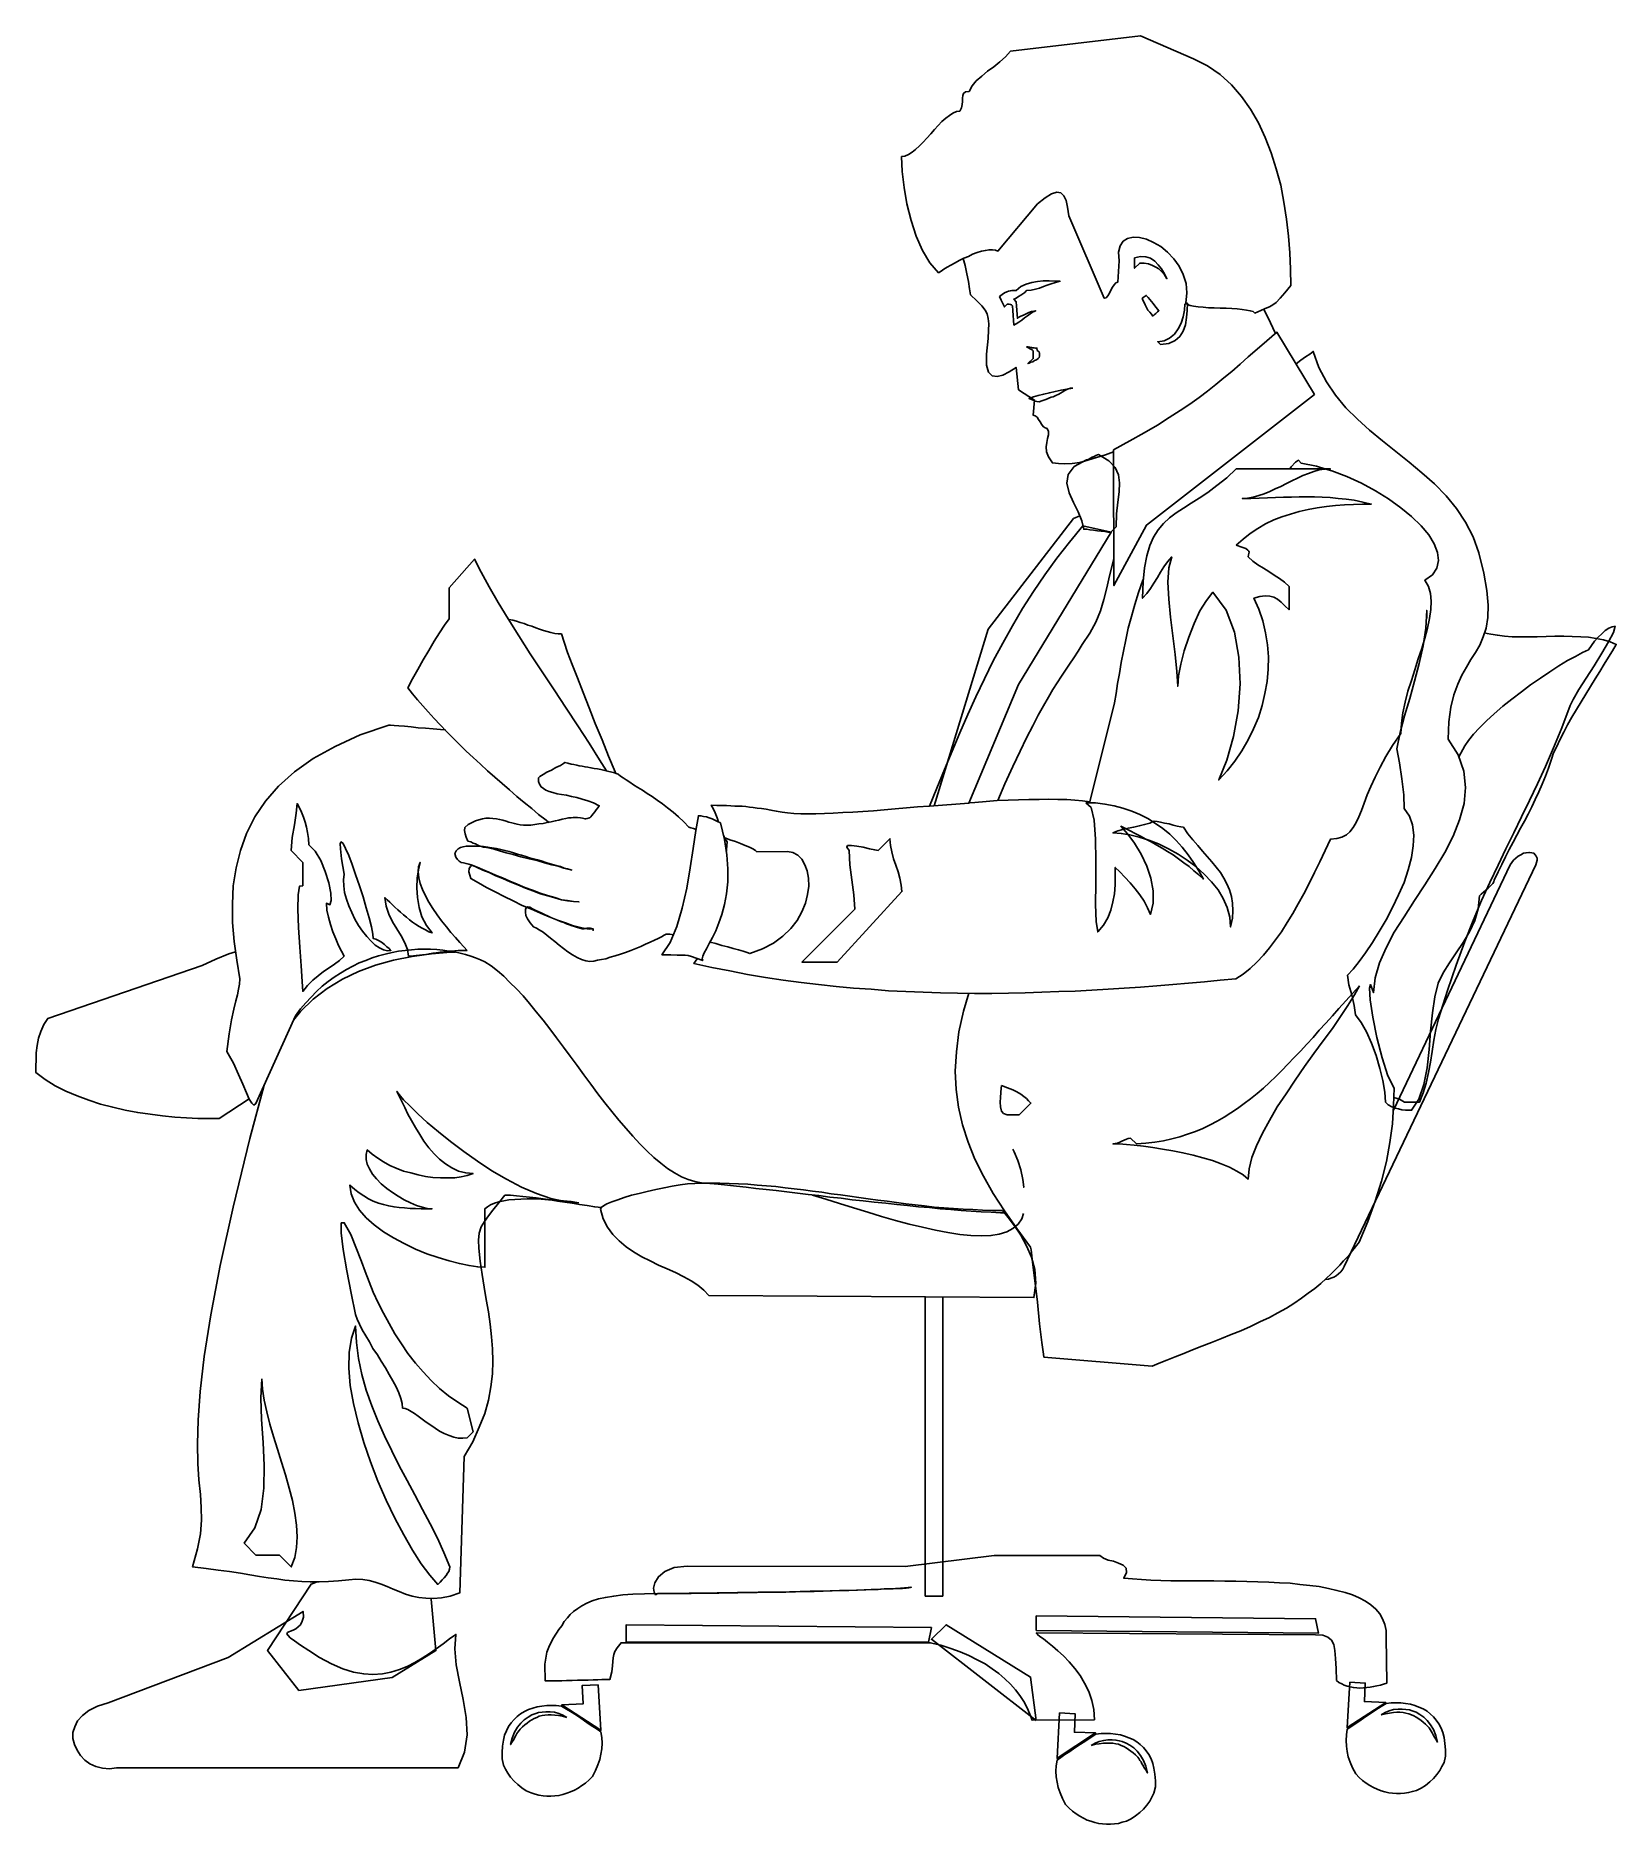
# Model space of a CAD drawing. Extents: x 108 to 205, y -521 to -411.
import ezdxf

# ---------------------------------------------------------------- set-up
doc = ezdxf.new("R2010")
doc.units = 0
doc.layers.add('7', color=7, linetype='CONTINUOUS')

msp = doc.modelspace()

# ---------------------------------------------------------------- linework, layer by layer
at = {"layer": '7', "linetype": 'CONTINUOUS'}
for points in [[(175.98, -411.16), (179.26, -412.58), (180.12, -413.02), (180.89, -413.56), (181.59, -414.19), (182.21, -414.9), (182.77, -415.68), (183.26, -416.53), (183.68, -417.44), (184.05, -418.38), (184.36, -419.37), (184.63, -420.38), (184.82, -421.42), (184.99, -422.47), (185.12, -423.52), (185.19, -424.56), (185.24, -425.57), (185.26, -426.57), (184.89, -427.03), (184.59, -427.36), (184.35, -427.61), (184.14, -427.76), (183.93, -427.89), (183.68, -427.99), (183.4, -428.11), (183.03, -428.27), (182.93, -428.18), (182.75, -428.13), (182.52, -428.08), (182.26, -428.04), (181.94, -428.01), (181.61, -427.99), (181.26, -427.97), (180.89, -427.96), (180.52, -427.94), (180.17, -427.94), (179.84, -427.9), (179.54, -427.89), (179.26, -427.85), (179.05, -427.8), (178.88, -427.75), (178.77, -427.66), (178.84, -427.03), (178.79, -426.45), (178.61, -425.89), (178.37, -425.38), (178.04, -424.92), (177.65, -424.52), (177.23, -424.17), (176.79, -423.91), (176.35, -423.71), (175.91, -423.61), (175.53, -423.59), (175.18, -423.66), (174.92, -423.84), (174.72, -424.12), (174.63, -424.52), (174.67, -425.05), (174.58, -426.36), (174.46, -426.4), (174.35, -426.52), (174.25, -426.68), (174.16, -426.85), (174.07, -427.04), (173.97, -427.2), (173.86, -427.32), (173.74, -427.36), (171.55, -422.26), (171.48, -421.73), (171.39, -421.33), (171.25, -421.03), (171.06, -420.86), (170.81, -420.82), (170.5, -420.91), (170.09, -421.15), (169.62, -421.54), (167.18, -424.45), (167.03, -424.38), (166.85, -424.36), (166.64, -424.36), (166.41, -424.4), (166.17, -424.45), (165.9, -424.54), (165.62, -424.64), (165.36, -424.77), (165.08, -424.89), (164.8, -425.03), (164.54, -425.17), (164.29, -425.31), (164.06, -425.43), (163.85, -425.57), (163.68, -425.68), (163.52, -425.78), (162.99, -425.17), (162.54, -424.4), (162.15, -423.52), (161.84, -422.56), (161.57, -421.54), (161.4, -420.52), (161.28, -419.54), (161.24, -418.61), (161.45, -418.58), (161.66, -418.49), (161.89, -418.35), (162.1, -418.17), (162.35, -417.96), (162.57, -417.72), (162.8, -417.47), (163.05, -417.21), (163.27, -416.95), (163.5, -416.7), (163.73, -416.46), (163.98, -416.25), (164.19, -416.07), (164.41, -415.93), (164.62, -415.84), (164.83, -415.81), (164.94, -415.61), (164.97, -415.4), (164.99, -415.21), (164.99, -415.02), (165.01, -414.84), (165.06, -414.72), (165.19, -414.63), (165.41, -414.6), (165.59, -414.26), (165.85, -413.95), (166.19, -413.65), (166.55, -413.35), (166.94, -413.07), (167.31, -412.77), (167.66, -412.46), (167.97, -412.11), (175.98, -411.16)], [(175.62, -424.87), (175.98, -424.78), (176.3, -424.8), (176.6, -424.89), (176.86, -425.06), (177.07, -425.29), (177.28, -425.55), (177.46, -425.85), (177.61, -426.15), (177.46, -425.92), (177.3, -425.73), (177.12, -425.55), (176.93, -425.43), (176.72, -425.33), (176.48, -425.24), (176.21, -425.2), (175.93, -425.19), (175.62, -425.5), (175.62, -425.33), (175.62, -425.13), (175.62, -424.98), (175.62, -424.87)], [(174.32, -436.84), (173.83, -437.02), (173.27, -437.19), (172.74, -437.35), (172.23, -437.48), (171.76, -437.55), (171.32, -437.58), (170.92, -437.56), (170.55, -437.51), (170.3, -437.14), (170.18, -436.83), (170.16, -436.53), (170.2, -436.25), (170.25, -436), (170.3, -435.79), (170.3, -435.58), (170.22, -435.39), (170.09, -435.35), (169.97, -435.27), (169.88, -435.13), (169.8, -434.97), (169.69, -434.83), (169.6, -434.69), (169.48, -434.6), (169.36, -434.57), (169.45, -433.64), (168.46, -433), (168.31, -431.62), (167.88, -431.9), (167.48, -432.09), (167.13, -432.18), (166.83, -432.15), (166.61, -431.92), (166.48, -431.48), (166.47, -430.8), (166.59, -429.83), (166.61, -429.32), (166.62, -428.94), (166.59, -428.6), (166.52, -428.32), (166.39, -428.08), (166.19, -427.82), (165.89, -427.52), (165.5, -427.15), (165.43, -426.78), (165.36, -426.33), (165.27, -425.85), (165.17, -425.34), (165.05, -424.9)], [(167.76, -427.73), (167.6, -427.89), (167.5, -427.73), (167.39, -427.47), (167.29, -427.25), (167.45, -427.13), (167.6, -427.03), (167.73, -426.96), (167.83, -426.92), (167.96, -426.89), (168.06, -426.87), (168.18, -426.87), (168.32, -426.87), (168.6, -426.64), (168.92, -426.48), (169.27, -426.38), (169.62, -426.33), (169.97, -426.29), (170.34, -426.29), (170.69, -426.31), (171.02, -426.31), (170.74, -426.38), (170.46, -426.47), (170.22, -426.55), (169.99, -426.64), (169.74, -426.73), (169.5, -426.8), (169.24, -426.85), (168.95, -426.87), (168.92, -426.9), (168.85, -426.99), (168.73, -427.08), (168.59, -427.17), (168.45, -427.25), (168.32, -427.34), (168.22, -427.39), (168.17, -427.41), (168.32, -427.57), (168.34, -427.82), (168.36, -428.08), (168.38, -428.36), (168.39, -428.6), (168.48, -428.53), (168.6, -428.46), (168.76, -428.39), (168.92, -428.31), (169.1, -428.24), (169.25, -428.18), (169.41, -428.15), (169.52, -428.13), (169.36, -428.2), (169.18, -428.31), (169.01, -428.43), (168.83, -428.57), (168.66, -428.71), (168.48, -428.83), (168.32, -428.94), (168.17, -429.01), (168.15, -428.71), (168.13, -428.41), (168.1, -428.11), (168.08, -427.82), (168.03, -427.76), (167.96, -427.75), (167.87, -427.73), (167.76, -427.73)], [(176.09, -427.34), (176.12, -427.47), (176.2, -427.62), (176.26, -427.76), (176.35, -427.92), (176.44, -428.08), (176.55, -428.22), (176.65, -428.34), (176.74, -428.45), (176.83, -428.38), (176.93, -428.29), (177.04, -428.2), (177.12, -428.13), (177.04, -428.03), (176.95, -427.92), (176.86, -427.82), (176.76, -427.68), (176.67, -427.55), (176.56, -427.43), (176.46, -427.31), (176.34, -427.18), (176.09, -427.34)], [(178.72, -427.73), (178.7, -428.1), (178.61, -428.5), (178.49, -428.89), (178.3, -429.25), (178.07, -429.57), (177.77, -429.81), (177.44, -429.99), (177.05, -430.04), (177.21, -430.2), (177.72, -430.15), (178.11, -429.97), (178.4, -429.71), (178.61, -429.38), (178.75, -428.99), (178.82, -428.55), (178.86, -428.11), (178.88, -427.66), (178.86, -427.66), (178.82, -427.66), (178.77, -427.69), (178.72, -427.73)], [(183.58, -428.04), (183.84, -428.53), (184.31, -429.53), (184.31, -429.52)], [(174.32, -436.7), (174.34, -445.08), (176.35, -441.35), (186.71, -433.29), (184.4, -429.45), (183.77, -429.99), (183.17, -430.5), (182.63, -430.97), (182.12, -431.43), (181.61, -431.87), (181.12, -432.27), (180.63, -432.67), (180.12, -433.08), (179.6, -433.48), (179.02, -433.88), (178.42, -434.28), (177.75, -434.72), (177.02, -435.18), (176.21, -435.65), (175.32, -436.16), (174.32, -436.7)], [(165.38, -470.23), (165.06, -471.34), (164.78, -472.62), (164.62, -473.85), (164.55, -475.03), (164.61, -476.17), (164.75, -477.27), (164.99, -478.36), (165.34, -479.41), (165.76, -480.46), (166.29, -481.51), (166.89, -482.58), (167.59, -483.65), (168.36, -484.75), (169.2, -485.89), (169.24, -486.07), (169.32, -486.82), (169.46, -487.96), (169.62, -489.3), (169.76, -490.63), (169.9, -491.77), (169.99, -492.5), (170.02, -492.68), (176.7, -493.24), (177.14, -493.06), (177.6, -492.87), (178.11, -492.66), (178.65, -492.45), (179.19, -492.24), (179.77, -492.01), (180.37, -491.78), (180.98, -491.54), (181.58, -491.29), (182.17, -491.05), (182.77, -490.79), (183.35, -490.51), (183.93, -490.24), (184.45, -489.94), (184.98, -489.66), (185.45, -489.37), (185.91, -489.05), (186.33, -488.73), (186.73, -488.44), (187.1, -488.14), (187.43, -487.84), (187.75, -487.54), (188.03, -487.26), (188.27, -487), (188.5, -486.75), (188.71, -486.53), (188.89, -486.32), (189.04, -486.12), (189.18, -485.95), (189.31, -485.79), (189.4, -485.67), (189.47, -485.58), (190.01, -484.32), (190.46, -483.05), (190.85, -481.83), (191.15, -480.62), (191.36, -479.44), (191.52, -478.29), (191.6, -477.16), (191.64, -476.08), (191.24, -475.32), (190.89, -474.22), (190.57, -472.96), (190.32, -471.71), (190.15, -470.63), (190.1, -469.91), (190.17, -469.7), (190.36, -470.19), (190.45, -469.29), (190.73, -468.36), (191.13, -467.43), (191.64, -466.47), (192.24, -465.51), (192.88, -464.52), (193.53, -463.54), (194.16, -462.54), (194.76, -461.55), (195.27, -460.55), (195.67, -459.53), (195.95, -458.53), (196.04, -457.53), (195.92, -456.53), (195.58, -455.53), (194.97, -454.55), (195.01, -453.48), (195.13, -452.59), (195.32, -451.82), (195.55, -451.17), (195.81, -450.61), (196.09, -450.11), (196.37, -449.64), (196.65, -449.2), (196.92, -448.75), (197.13, -448.24), (197.3, -447.7), (197.41, -447.05), (197.42, -446.28), (197.35, -445.38), (197.16, -444.31), (196.86, -443.07), (196.51, -442.07), (196.04, -441.16), (195.48, -440.32), (194.83, -439.54), (194.11, -438.81), (193.34, -438.12), (192.55, -437.46), (191.73, -436.81), (190.92, -436.16), (190.11, -435.49), (189.36, -434.81), (188.64, -434.11), (188.01, -433.34), (187.45, -432.51), (186.98, -431.62), (186.64, -430.64), (186.42, -430.8), (186.17, -430.97), (185.87, -431.18), (185.58, -431.41)], [(168.95, -430.36), (169.08, -430.41), (169.18, -430.48), (169.29, -430.53), (169.36, -430.6), (169.36, -431.08), (169.04, -431.39), (169.11, -431.36), (169.22, -431.3), (169.34, -431.27), (169.45, -431.2), (169.57, -431.15), (169.66, -431.08), (169.73, -431.01), (169.74, -430.92), (169.74, -430.76), (169.73, -430.67), (169.67, -430.62), (169.6, -430.57), (169.59, -430.43), (169.5, -430.43), (169.41, -430.41), (169.32, -430.41), (169.25, -430.39), (169.16, -430.38), (169.1, -430.38), (169.02, -430.36), (168.95, -430.36)], [(171.81, -432.9), (171.44, -432.97), (171.08, -433.02), (170.71, -433.11), (170.36, -433.18), (170.01, -433.27), (169.67, -433.36), (169.38, -433.44), (169.11, -433.53), (169.25, -433.6), (169.36, -433.65), (169.46, -433.71), (169.59, -433.72), (169.73, -433.74), (169.9, -433.69), (170.15, -433.6), (170.46, -433.46), (170.6, -433.43), (170.76, -433.36), (170.95, -433.27), (171.15, -433.14), (171.32, -433.04), (171.51, -432.95), (171.67, -432.9), (171.81, -432.9)], [(174.32, -437.7), (174.32, -436.7)], [(148.64, -468.1), (148.43, -468.4), (149.53, -468.64), (150.64, -468.85), (151.74, -469.07), (152.84, -469.26), (153.93, -469.42), (155.04, -469.57), (156.12, -469.7), (157.21, -469.82), (158.28, -469.91), (159.37, -469.99), (160.43, -470.08), (161.5, -470.13), (162.57, -470.17), (163.64, -470.2), (164.69, -470.22), (165.75, -470.24), (166.8, -470.24), (167.83, -470.22), (168.87, -470.2), (169.9, -470.17), (170.94, -470.13), (171.95, -470.1), (172.97, -470.05), (173.99, -469.98), (174.98, -469.92), (175.98, -469.85), (176.98, -469.77), (177.97, -469.7), (178.95, -469.61), (179.93, -469.52), (180.89, -469.43), (181.86, -469.35), (182.31, -469.05), (182.75, -468.7), (183.15, -468.31), (183.56, -467.89), (183.94, -467.43), (184.31, -466.94), (184.68, -466.44), (185.03, -465.87), (185.38, -465.31), (185.71, -464.72), (186.05, -464.09), (186.38, -463.46), (186.71, -462.79), (187.05, -462.12), (187.38, -461.42), (187.71, -460.72), (188.1, -460.69), (188.41, -460.6), (188.68, -460.46), (188.9, -460.27), (189.1, -460), (189.29, -459.7), (189.45, -459.35), (189.62, -458.95), (189.78, -458.51), (189.97, -458), (190.2, -457.48), (190.45, -456.9), (190.76, -456.29), (191.11, -455.62), (191.53, -454.94), (192.04, -454.2), (192.08, -453.57), (192.17, -452.94), (192.31, -452.27), (192.48, -451.6), (192.69, -450.94), (192.9, -450.27), (193.11, -449.61), (193.34, -448.96), (193.53, -448.33), (193.69, -447.71), (193.81, -447.12), (193.9, -446.56), (193.92, -446.05), (193.87, -445.56), (193.74, -445.14), (193.52, -444.75), (193.99, -444.42), (194.27, -444), (194.37, -443.54), (194.3, -443.05), (194.09, -442.51), (193.76, -441.96), (193.29, -441.4), (192.71, -440.82), (192.04, -440.28), (191.29, -439.74), (190.48, -439.23), (189.62, -438.77), (188.71, -438.35), (187.78, -438), (187.41, -437.9), (187.41, -437.9)], [(172.64, -437.33), (171.88, -437.74), (171.51, -438.23), (171.44, -438.77), (171.58, -439.35), (171.85, -439.95), (172.13, -440.53), (172.37, -441.09), (172.48, -441.61), (172.67, -441.61), (172.86, -441.65), (173.09, -441.67), (173.32, -441.7), (173.55, -441.73), (173.78, -441.75), (173.97, -441.79), (174.16, -441.79), (174.48, -441.45), (174.51, -440.65), (174.58, -439.93), (174.67, -439.3), (174.69, -438.74), (174.62, -438.25), (174.41, -437.79), (174.02, -437.39), (173.39, -437), (173.32, -437.02), (173.23, -437.05), (173.13, -437.11), (173, -437.16), (172.9, -437.23), (172.79, -437.28), (172.71, -437.32), (172.64, -437.33)], [(181.89, -442.59), (182.31, -442.21), (182.75, -441.86), (183.22, -441.56), (183.7, -441.28), (184.21, -441.03), (184.71, -440.84), (185.24, -440.67), (185.78, -440.51), (186.33, -440.39), (186.89, -440.28), (187.45, -440.21), (188.01, -440.14), (188.57, -440.1), (189.12, -440.07), (189.68, -440.05), (190.22, -440.05), (189.69, -439.93), (189.17, -439.82), (188.66, -439.75), (188.17, -439.7), (187.68, -439.65), (187.19, -439.63), (186.71, -439.61), (186.24, -439.61), (185.77, -439.61), (185.29, -439.63), (184.8, -439.63), (184.31, -439.65), (183.82, -439.67), (183.31, -439.68), (182.79, -439.7), (182.26, -439.7), (182.59, -439.68), (182.94, -439.63), (183.28, -439.53), (183.61, -439.42), (183.96, -439.28), (184.29, -439.12), (184.64, -438.97), (184.98, -438.79), (185.31, -438.61), (185.66, -438.46), (185.99, -438.3), (186.35, -438.16), (186.68, -438.05), (187.01, -437.95), (187.36, -437.9), (187.7, -437.88), (181.89, -437.88), (181.3, -438.44), (180.7, -438.91), (180.14, -439.33), (179.61, -439.68), (179.11, -440), (178.63, -440.3), (178.19, -440.6), (177.77, -440.91), (177.4, -441.26), (177.07, -441.65), (176.79, -442.09), (176.55, -442.61), (176.37, -443.24), (176.23, -443.98), (176.14, -444.84), (176.11, -445.86), (176.37, -445.57), (176.6, -445.26), (176.81, -444.93), (177.02, -444.59), (177.21, -444.26), (177.42, -443.93), (177.65, -443.61), (177.91, -443.31), (177.72, -443.98), (177.67, -444.87), (177.72, -445.91), (177.83, -447.03), (177.98, -448.19), (178.12, -449.33), (178.23, -450.38), (178.28, -451.29), (178.33, -450.66), (178.47, -449.92), (178.68, -449.1), (178.96, -448.26), (179.3, -447.42), (179.65, -446.64), (180.05, -446), (180.45, -445.49), (181.26, -446.59), (181.79, -447.96), (182.05, -449.5), (182.12, -451.15), (182, -452.81), (181.72, -454.39), (181.31, -455.85), (180.81, -457.07), (181.33, -456.51), (181.8, -455.92), (182.24, -455.27), (182.63, -454.6), (182.96, -453.92), (183.26, -453.22), (183.49, -452.48), (183.66, -451.74), (183.79, -450.99), (183.86, -450.24), (183.87, -449.48), (183.82, -448.73), (183.7, -447.99), (183.52, -447.26), (183.29, -446.54), (182.98, -445.86), (183.35, -445.75), (183.68, -445.71), (183.96, -445.73), (184.21, -445.8), (184.43, -445.92), (184.66, -446.1), (184.89, -446.33), (185.15, -446.57), (185.15, -445.14), (184.87, -444.87), (184.56, -444.64), (184.22, -444.43), (183.89, -444.22), (183.56, -444.01), (183.22, -443.8), (182.91, -443.58), (182.63, -443.31), (182.65, -443.19), (182.66, -443.1), (182.68, -443.03), (182.66, -442.96), (182.61, -442.89), (182.47, -442.8), (182.24, -442.72), (181.89, -442.59)], [(185.19, -437.88), (185.28, -437.76), (185.54, -437.46), (185.73, -437.35), (185.89, -437.53), (186.84, -437.72), (187.36, -437.88), (187.36, -437.88)], [(163.26, -458.68), (166.59, -447.78), (171.85, -440.95), (172.23, -440.77)], [(162.96, -458.7), (163.42, -457.57), (163.89, -456.43), (164.36, -455.29), (164.83, -454.16), (165.33, -453.04), (165.83, -451.94), (166.36, -450.83), (166.9, -449.73), (167.48, -448.64), (168.08, -447.57), (168.71, -446.5), (169.38, -445.45), (170.08, -444.42), (170.81, -443.4), (171.6, -442.4), (172.43, -441.4), (174.18, -441.79), (168.45, -451.18), (165.4, -458.51), (162.96, -458.7)], [(143.04, -456.51), (142.61, -455.83), (141.96, -454.8), (141.26, -453.74), (140.54, -452.64), (139.8, -451.52), (139.07, -450.4), (138.33, -449.29), (137.63, -448.19), (136.96, -447.13), (136.35, -446.12), (135.79, -445.15), (135.3, -444.26), (134.89, -443.45), (133.33, -445.22), (133.33, -447.13), (133.05, -447.52), (132.74, -447.99), (132.4, -448.52), (132.07, -449.08), (131.72, -449.66), (131.39, -450.26), (131.07, -450.83), (130.79, -451.39), (131.07, -451.76), (131.37, -452.13), (131.7, -452.5), (132.04, -452.88), (132.4, -453.29), (132.77, -453.67), (133.16, -454.08), (133.56, -454.48), (133.96, -454.88), (134.38, -455.29), (134.82, -455.69), (135.26, -456.09), (135.7, -456.51), (136.14, -456.9), (136.59, -457.3), (137.05, -457.69), (137.51, -458.09), (137.96, -458.46), (138.42, -458.84), (138.85, -459.2), (139.31, -459.56), (139.47, -459.69), (139.47, -459.69)], [(174.33, -443.45), (174.27, -443.68), (174.07, -444.47), (173.9, -445.22), (173.72, -445.94), (173.51, -446.64), (173.23, -447.33), (172.86, -448.01), (172.39, -448.71), (172.13, -449.13), (171.86, -449.54), (171.6, -449.92), (171.36, -450.29), (171.11, -450.68), (170.85, -451.08), (170.58, -451.5), (170.3, -451.97), (169.99, -452.5), (169.67, -453.08), (169.34, -453.73), (168.95, -454.48), (168.55, -455.3), (168.11, -456.25), (167.62, -457.32), (167.17, -458.35)], [(176.16, -444.66), (176.12, -444.75), (175.86, -445.5), (175.63, -446.24), (175.42, -446.98), (175.23, -447.71), (175.07, -448.43), (174.93, -449.13), (174.79, -449.83), (174.69, -450.5), (174.56, -451.13), (174.48, -451.73), (174.37, -452.31), (172.85, -458.42), (172.41, -458.37), (171.93, -458.32), (171.43, -458.28), (170.88, -458.27), (170.32, -458.25), (169.73, -458.27), (169.1, -458.27), (168.46, -458.3), (167.82, -458.32), (167.13, -458.35), (166.45, -458.41), (165.76, -458.46), (165.41, -458.49), (165.41, -458.48)], [(197.21, -447.99), (197.37, -448.03), (197.6, -448.08), (198, -448.15), (198.44, -448.2), (198.91, -448.24), (199.42, -448.24), (199.93, -448.24), (200.46, -448.24), (201, -448.22), (201.54, -448.2), (202.09, -448.2), (202.61, -448.22), (203.14, -448.24), (203.63, -448.27), (204.1, -448.34), (204.54, -448.43), (204.96, -448.55), (205.33, -448.71), (205.1, -449.1), (204.86, -449.5), (204.59, -449.92), (204.31, -450.38), (204.03, -450.83), (203.74, -451.31), (203.46, -451.78), (203.16, -452.25), (202.88, -452.73), (202.6, -453.2), (202.33, -453.67), (202.09, -454.13), (201.86, -454.59), (201.67, -455.01), (201.47, -455.41), (201.33, -455.79), (201.16, -456.34), (200.97, -456.85), (200.77, -457.34), (200.56, -457.81), (200.33, -458.28), (200.12, -458.74), (199.9, -459.18), (199.67, -459.62), (199.42, -460.05), (199.2, -460.48), (198.97, -460.91), (198.72, -461.37), (198.49, -461.81), (198.27, -462.28), (198.04, -462.75), (197.81, -463.25), (197.77, -463.35), (197.71, -463.47), (197.58, -463.6), (197.44, -463.74), (197.28, -463.88), (197.14, -464), (197, -464.12), (196.9, -464.23), (196.81, -465.02), (196.6, -465.75), (196.27, -466.45), (195.88, -467.1), (195.46, -467.73), (195.04, -468.36), (194.65, -468.98), (194.34, -469.61), (194.13, -470.45), (193.99, -471.45), (193.88, -472.57), (193.8, -473.71), (193.66, -474.83), (193.46, -475.87), (193.15, -476.76), (192.71, -477.45), (192.53, -477.45), (192.32, -477.45), (192.11, -477.43), (191.9, -477.37), (191.69, -477.32), (191.48, -477.23), (191.27, -477.11), (191.1, -476.95), (191.06, -476.34), (190.94, -475.62), (190.75, -474.87), (190.52, -474.08), (190.24, -473.32), (189.92, -472.62), (189.59, -472.03), (189.24, -471.57), (189.17, -470.98), (189.01, -470.34), (188.83, -469.71), (188.76, -469.12), (189.1, -468.75), (189.47, -468.28), (189.87, -467.73), (190.29, -467.1), (190.71, -466.42), (191.13, -465.7), (191.53, -464.95), (191.9, -464.17), (192.24, -463.39), (192.5, -462.61), (192.69, -461.86), (192.81, -461.14), (192.85, -460.48), (192.76, -459.84), (192.57, -459.3), (192.25, -458.84), (192.22, -457.99), (192.11, -457), (191.97, -456.02), (191.8, -455.16), (192.01, -454.15), (192.27, -453.11), (192.59, -452.04), (192.88, -450.97), (193.18, -449.89), (193.41, -448.8), (193.59, -447.71), (193.64, -446.61), (193.64, -447.1)], [(136.98, -447.17), (137.03, -447.17), (137.26, -447.22), (137.49, -447.27), (137.72, -447.35), (137.96, -447.43), (138.19, -447.52), (138.43, -447.59), (138.68, -447.68), (138.91, -447.77), (139.15, -447.85), (139.38, -447.92), (139.61, -447.98), (139.84, -448.03), (140.05, -448.05), (140.26, -448.06), (140.43, -448.57), (140.64, -449.22), (140.92, -449.96), (141.24, -450.78), (141.59, -451.68), (141.96, -452.62), (142.34, -453.6), (142.76, -454.6), (143.17, -455.6), (143.57, -456.58), (143.61, -456.67), (143.61, -456.65)], [(191.62, -476.67), (191.62, -476.67), (191.97, -476.76), (192.27, -476.95), (193.2, -476.95), (193.43, -476.37), (193.6, -475.78), (193.74, -475.13), (193.87, -474.48), (193.97, -473.82), (194.08, -473.13), (194.2, -472.47), (194.36, -471.82), (194.92, -470.06), (195.46, -468.49), (196, -467.05), (196.51, -465.74), (197.02, -464.52), (197.53, -463.4), (198.04, -462.33), (198.53, -461.32), (199.02, -460.34), (199.49, -459.35), (199.98, -458.35), (200.47, -457.32), (200.97, -456.25), (201.47, -455.09), (201.98, -453.85), (202.49, -452.48), (202.68, -452.1), (203.02, -451.5), (203.47, -450.8), (203.96, -450.03), (204.44, -449.26), (204.86, -448.55), (205.16, -447.98), (205.26, -447.59), (205.07, -447.63), (204.87, -447.71), (204.65, -447.85), (204.44, -448.05), (204.21, -448.27), (204, -448.52), (203.81, -448.78), (203.63, -449.05)], [(203.63, -449.05), (203.24, -449.22), (202.81, -449.45), (202.32, -449.71), (201.79, -450.04), (201.23, -450.4), (200.65, -450.8), (200.05, -451.2), (199.48, -451.64), (198.9, -452.08), (198.34, -452.53), (197.81, -452.99), (197.32, -453.43), (196.9, -453.85), (196.53, -454.25), (196.22, -454.64), (196, -454.97), (195.62, -455.65)], [(167.68, -483.78), (167.34, -483.77), (166.76, -483.74), (166.15, -483.72), (165.54, -483.67), (164.92, -483.63), (164.27, -483.58), (163.63, -483.53), (162.96, -483.46), (162.29, -483.41), (161.61, -483.33), (160.94, -483.27), (160.26, -483.19), (159.56, -483.12), (158.88, -483.04), (158.19, -482.97), (157.51, -482.88), (156.82, -482.81), (156.14, -482.72), (155.47, -482.65), (154.81, -482.56), (154.16, -482.49), (153.51, -482.41), (152.88, -482.34), (152.25, -482.27), (151.65, -482.2), (151.06, -482.13), (150.5, -482.07), (149.93, -482.02), (149.41, -481.97), (148.9, -481.92), (148.48, -481.84), (148.08, -481.72), (147.66, -481.55), (147.23, -481.32), (146.8, -481.04), (146.38, -480.72), (145.95, -480.36), (145.52, -479.95), (145.1, -479.53), (144.66, -479.06), (144.24, -478.58), (143.8, -478.06), (143.36, -477.53), (142.94, -476.99), (142.5, -476.43), (142.08, -475.85), (141.64, -475.27), (141.22, -474.69), (140.8, -474.11), (140.38, -473.55), (139.96, -472.99), (139.54, -472.43), (139.12, -471.89), (138.7, -471.38), (138.29, -470.87), (137.89, -470.4), (137.49, -469.96), (137.08, -469.56), (136.7, -469.17), (136.31, -468.84), (135.93, -468.54), (135.54, -468.29), (135.26, -468.17), (134.96, -468.05), (134.66, -467.94), (134.33, -467.84), (134, -467.75), (133.65, -467.68), (133.3, -467.63), (132.93, -467.58), (132.56, -467.54), (132.18, -467.52), (131.79, -467.52), (131.4, -467.52), (131, -467.56), (130.62, -467.59), (130.21, -467.64), (129.81, -467.72), (129.39, -467.82), (128.98, -467.93), (128.58, -468.05), (128.18, -468.21), (127.78, -468.36), (127.39, -468.56), (127, -468.77), (126.62, -468.99), (126.23, -469.24), (125.86, -469.5), (125.5, -469.8), (125.15, -470.12), (124.81, -470.47), (124.48, -470.82), (124.15, -471.2), (123.85, -471.62), (121.41, -477.04), (121.27, -477.13), (121.15, -477.02), (120.99, -476.76), (120.82, -476.37), (120.61, -475.85), (120.34, -475.24), (120.03, -474.55), (119.62, -473.82), (119.76, -472.73), (119.9, -471.87), (120.04, -471.22), (120.17, -470.71), (120.27, -470.33), (120.34, -469.99), (120.4, -469.68), (120.41, -469.35), (120.22, -468.19), (120.06, -467.03), (119.97, -465.87), (119.96, -464.74), (120.01, -463.61), (120.18, -462.49), (120.45, -461.42), (120.83, -460.37), (121.34, -459.35), (121.99, -458.39), (122.81, -457.46), (123.78, -456.58), (124.94, -455.76), (126.29, -455.01), (127.83, -454.3), (129.6, -453.69), (129.72, -453.69), (129.93, -453.71), (130.23, -453.73), (130.58, -453.76), (130.98, -453.8), (131.42, -453.85), (131.88, -453.88), (132.35, -453.92), (132.79, -453.97), (133.09, -453.99), (133.09, -454.01)], [(148.57, -460.12), (148.41, -460.07), (148.23, -460.02), (148.11, -459.98), (147.8, -459.65), (147.48, -459.35), (147.15, -459.06), (146.81, -458.79), (146.5, -458.55), (146.17, -458.32), (145.85, -458.09), (145.55, -457.9), (145.25, -457.71), (144.97, -457.53), (144.71, -457.37), (144.48, -457.21), (144.25, -457.07), (144.06, -456.95), (143.9, -456.83), (143.76, -456.71), (143.47, -456.62), (143.19, -456.55), (142.94, -456.48), (142.69, -456.43), (142.48, -456.39), (142.27, -456.36), (142.08, -456.32), (141.89, -456.29), (141.71, -456.27), (141.54, -456.23), (141.36, -456.2), (141.2, -456.16), (141.03, -456.13), (140.85, -456.09), (140.66, -456.04), (140.47, -455.99), (140.38, -456.06), (140.19, -456.18), (139.92, -456.3), (139.64, -456.46), (139.36, -456.6), (139.12, -456.74), (138.93, -456.86), (138.85, -456.95), (138.85, -457.16), (138.91, -457.34), (139, -457.5), (139.14, -457.6), (139.29, -457.71), (139.5, -457.78), (139.73, -457.85), (139.99, -457.92), (140.26, -457.97), (140.56, -458.02), (140.87, -458.09), (141.2, -458.16), (141.54, -458.25), (141.89, -458.37), (142.24, -458.49), (142.59, -458.67), (142.5, -458.79), (142.4, -458.92), (142.31, -459.04), (142.22, -459.16), (142.13, -459.27), (142.06, -459.34), (142.01, -459.41), (141.98, -459.42), (141.85, -459.46), (141.76, -459.48), (141.71, -459.48), (141.64, -459.46), (141.55, -459.44), (141.43, -459.42), (141.24, -459.39), (140.98, -459.39), (140.85, -459.41), (140.7, -459.42), (140.52, -459.46), (140.31, -459.49), (140.1, -459.55), (139.87, -459.6), (139.63, -459.65), (139.38, -459.7), (139.12, -459.76), (138.87, -459.79), (138.61, -459.83), (138.36, -459.86), (138.14, -459.86), (137.91, -459.86), (137.72, -459.84), (137.52, -459.81), (137.36, -459.77), (137.19, -459.72), (137.01, -459.67), (136.84, -459.62), (136.65, -459.56), (136.44, -459.51), (136.24, -459.48), (136.03, -459.46), (135.82, -459.44), (135.59, -459.44), (135.38, -459.48), (135.17, -459.53), (134.95, -459.6), (134.74, -459.7), (134.51, -459.83), (134.3, -460), (134.28, -460.2), (134.31, -460.39), (134.38, -460.6), (134.49, -460.84), (134.66, -460.9), (134.82, -460.97), (134.95, -461.02), (135.09, -461.09), (135.19, -461.14), (135.33, -461.18), (135.45, -461.21), (135.61, -461.23), (135.66, -461.25), (135.84, -461.28), (136.1, -461.35), (136.44, -461.44), (136.84, -461.56), (137.28, -461.67), (137.75, -461.81), (138.26, -461.93), (138.75, -462.05), (139.22, -462.19), (139.66, -462.3), (140.06, -462.4), (140.4, -462.51), (140.66, -462.58), (140.84, -462.61), (140.89, -462.63), (140.78, -462.6), (140.63, -462.56), (140.43, -462.51), (140.2, -462.42), (139.94, -462.35), (139.64, -462.26), (139.35, -462.18), (139.01, -462.07), (138.78, -462), (138.54, -461.95), (138.29, -461.88), (138.05, -461.79), (137.8, -461.72), (137.54, -461.65), (137.29, -461.56), (137.03, -461.49), (136.77, -461.42), (136.51, -461.37), (136.24, -461.3), (135.96, -461.26), (135.7, -461.21), (135.44, -461.18), (135.17, -461.16), (134.91, -461.16), (134.74, -461.16), (134.54, -461.16), (134.37, -461.16), (134.19, -461.19), (134.02, -461.25), (133.88, -461.32), (133.77, -461.44), (133.68, -461.61), (133.75, -461.83), (133.84, -461.98), (133.95, -462.09), (134.07, -462.16), (134.21, -462.19), (134.37, -462.23), (134.54, -462.26), (134.74, -462.33), (135.05, -462.46), (135.38, -462.6), (135.77, -462.77), (136.19, -462.95), (136.61, -463.12), (137.07, -463.32), (137.52, -463.51), (138, -463.7), (138.47, -463.88), (138.94, -464.05), (139.4, -464.21), (139.84, -464.33), (140.26, -464.46), (140.64, -464.52), (141.01, -464.58), (141.33, -464.6), (141.01, -464.58), (140.64, -464.54), (140.26, -464.46), (139.85, -464.35), (139.42, -464.23), (138.96, -464.09), (138.49, -463.91), (138.03, -463.74), (137.56, -463.54), (137.1, -463.35), (136.65, -463.16), (136.21, -462.98), (135.79, -462.79), (135.4, -462.63), (135.05, -462.47), (134.74, -462.33), (134.65, -462.42), (134.56, -462.53), (134.54, -462.74), (134.66, -463.16), (135.14, -463.42), (135.63, -463.7), (136.16, -463.98), (136.72, -464.26), (137.28, -464.54), (137.84, -464.81), (138.4, -465.05), (138.96, -465.3), (139.5, -465.52), (140.01, -465.72), (140.5, -465.89), (140.94, -466.05), (141.34, -466.15), (141.7, -466.24), (141.99, -466.28), (142.22, -466.26), (142.22, -466.35), (142.22, -466.36), (142.2, -466.33), (142.22, -466.26), (142.05, -466.22), (141.91, -466.21), (141.82, -466.22), (141.73, -466.24), (141.64, -466.26), (141.54, -466.26), (141.4, -466.22), (141.19, -466.15), (141.06, -466.12), (140.91, -466.07), (140.75, -466.01), (140.57, -465.94), (140.4, -465.87), (140.2, -465.8), (140.01, -465.72), (139.8, -465.65), (139.61, -465.56), (139.4, -465.45), (139.21, -465.37), (139.01, -465.28), (138.82, -465.19), (138.64, -465.1), (138.47, -465.02), (138.31, -464.93), (138.17, -464.91), (138.08, -464.96), (138.03, -465.07), (138.03, -465.23), (138.07, -465.44), (138.17, -465.65), (138.33, -465.89), (138.54, -466.14), (138.71, -466.21), (138.89, -466.31), (139.12, -466.47), (139.35, -466.65), (139.59, -466.84), (139.84, -467.05), (140.12, -467.26), (140.38, -467.47), (140.66, -467.68), (140.94, -467.87), (141.22, -468.03), (141.5, -468.15), (141.76, -468.24), (142.01, -468.28), (142.26, -468.26), (142.48, -468.19), (142.73, -468.15), (142.99, -468.1), (143.27, -468.01), (143.57, -467.93), (143.89, -467.82), (144.2, -467.72), (144.53, -467.59), (144.85, -467.47), (145.15, -467.35), (145.45, -467.21), (145.73, -467.08), (145.99, -466.96), (146.22, -466.86), (146.43, -466.75), (146.59, -466.65), (146.71, -466.58), (146.94, -466.59), (147.16, -466.63), (147.16, -466.63)], [(124.67, -461.07), (124.65, -460.69), (124.6, -460.32), (124.53, -459.98), (124.44, -459.67), (124.34, -459.37), (124.22, -459.07), (124.09, -458.79), (123.95, -458.53), (123.9, -459.13), (123.78, -459.84), (123.64, -460.62), (123.59, -461.42), (124.3, -462.16), (124.3, -463.6), (124.09, -463.63), (124.01, -464.16), (123.99, -465.05), (124.04, -466.17), (124.11, -467.38), (124.2, -468.54), (124.27, -469.5), (124.3, -470.12), (124.6, -469.75), (124.92, -469.42), (125.25, -469.15), (125.58, -468.89), (125.92, -468.66), (126.25, -468.43), (126.57, -468.21), (126.85, -467.94), (126.69, -467.64), (126.51, -467.28), (126.34, -466.87), (126.16, -466.45), (126, -466), (125.88, -465.54), (125.79, -465.1), (125.76, -464.68), (125.97, -464.77), (126.04, -464.52), (126.02, -464.05), (125.9, -463.42), (125.69, -462.72), (125.41, -462.04), (125.06, -461.46), (124.67, -461.07)], [(162.96, -458.7), (162.94, -458.69), (162.22, -458.74), (161.54, -458.79), (160.84, -458.86), (160.17, -458.92), (159.51, -458.97), (158.86, -459.02), (158.23, -459.06), (157.61, -459.09), (157.03, -459.13), (156.49, -459.14), (155.96, -459.16), (155.47, -459.16), (155.02, -459.16), (154.6, -459.14), (154.21, -459.11), (153.88, -459.06), (153.51, -458.99), (153.18, -458.93), (152.88, -458.88), (152.6, -458.84), (152.34, -458.81), (152.09, -458.78), (151.86, -458.76), (151.63, -458.72), (151.41, -458.7), (151.18, -458.7), (150.95, -458.69), (150.71, -458.67), (150.44, -458.65), (150.14, -458.65), (149.85, -458.64), (149.5, -458.62), (149.62, -458.84), (149.74, -459.11), (149.86, -459.42), (149.95, -459.67), (149.95, -459.67)], [(172.6, -458.48), (173.2, -458.49), (173.79, -458.56), (174.35, -458.67), (174.9, -458.81), (175.44, -458.99), (175.95, -459.21), (176.44, -459.46), (176.91, -459.76), (177.35, -460.07), (177.79, -460.42), (178.19, -460.81), (178.56, -461.23), (178.93, -461.69), (179.26, -462.16), (179.58, -462.67), (179.86, -463.19), (179.58, -462.93), (179.28, -462.67), (178.98, -462.42), (178.65, -462.18), (178.33, -461.93), (178, -461.7), (177.65, -461.49), (177.32, -461.28), (176.98, -461.09), (176.63, -460.9), (176.3, -460.72), (175.98, -460.55), (175.65, -460.37), (175.35, -460.21), (175.06, -460.07), (174.77, -459.93), (175.2, -460.41), (175.62, -460.98), (176.02, -461.65), (176.37, -462.39), (176.62, -463.14), (176.77, -463.91), (176.77, -464.67), (176.6, -465.37), (176.42, -464.96), (176.21, -464.56), (175.93, -464.16), (175.65, -463.79), (175.34, -463.42), (175.02, -463.07), (174.7, -462.75), (174.42, -462.47), (174.42, -463.02), (174.41, -463.54), (174.37, -464.09), (174.28, -464.6), (174.16, -465.1), (173.97, -465.58), (173.69, -466.03), (173.34, -466.45), (173.25, -465.8), (173.21, -464.75), (173.23, -463.46), (173.23, -462.05), (173.21, -460.72), (173.13, -459.56), (172.93, -458.78), (172.6, -458.48)], [(150.06, -459.72), (149.88, -459.63), (149.72, -459.55), (149.55, -459.48), (149.37, -459.41), (149.2, -459.35), (149.02, -459.32), (148.86, -459.28), (148.71, -459.28), (148.55, -460.2), (148.39, -461.3), (148.2, -462.49), (147.99, -463.75), (147.71, -464.98), (147.38, -466.12), (146.97, -467.1), (146.46, -467.86), (147.01, -467.87), (147.39, -467.89), (147.67, -467.89), (147.88, -467.89), (148.08, -467.91), (148.29, -467.96), (148.57, -468.07), (148.97, -468.22), (148.94, -468.1), (148.97, -467.94), (149.06, -467.73), (149.2, -467.49), (149.37, -467.17), (149.57, -466.8), (149.78, -466.38), (149.97, -465.89), (150.16, -465.37), (150.32, -464.75), (150.44, -464.09), (150.53, -463.35), (150.53, -462.56), (150.46, -461.69), (150.32, -460.74), (150.06, -459.72)], [(176.83, -459.62), (177, -459.63), (177.21, -459.67), (177.47, -459.74), (177.74, -459.79), (178, -459.86), (178.25, -459.93), (178.47, -459.97), (178.63, -459.98), (178.91, -460.39), (179.21, -460.76), (179.51, -461.11), (179.81, -461.46), (180.1, -461.79), (180.38, -462.12), (180.65, -462.46), (180.91, -462.79), (181.12, -463.14), (181.31, -463.49), (181.47, -463.86), (181.59, -464.26), (181.66, -464.68), (181.68, -465.14), (181.65, -465.61), (181.54, -466.14), (181.49, -465.54), (181.33, -464.95), (181.09, -464.38), (180.77, -463.86), (180.37, -463.35), (179.91, -462.88), (179.4, -462.42), (178.86, -462.02), (178.3, -461.65), (177.7, -461.32), (177.09, -461.02), (176.49, -460.79), (175.9, -460.6), (175.32, -460.46), (174.79, -460.37), (174.28, -460.34), (174.58, -460.21), (174.9, -460.12), (175.23, -460.05), (175.56, -459.98), (175.9, -459.91), (176.23, -459.83), (176.55, -459.74), (176.83, -459.62)], [(126.85, -462.88), (126.69, -461.95), (126.62, -461.33), (126.6, -461), (126.67, -460.9), (126.78, -461), (126.93, -461.3), (127.13, -461.74), (127.34, -462.28), (127.56, -462.91), (127.79, -463.6), (128.02, -464.28), (128.21, -464.96), (128.39, -465.59), (128.53, -466.14), (128.62, -466.58), (128.65, -466.86), (128.81, -466.89), (128.98, -466.98), (129.16, -467.08), (129.34, -467.22), (129.49, -467.36), (129.62, -467.47), (129.7, -467.56), (129.74, -467.59), (129.53, -467.61), (129.28, -467.56), (129.04, -467.43), (128.77, -467.26), (128.51, -467.01), (128.25, -466.73), (127.99, -466.4), (127.74, -466.05), (127.51, -465.66), (127.32, -465.26), (127.13, -464.84), (126.99, -464.42), (126.88, -464.02), (126.83, -463.61), (126.81, -463.23), (126.85, -462.88)], [(149.43, -467.08), (149.78, -467.17), (150.16, -467.28), (150.53, -467.36), (150.86, -467.47), (151.18, -467.56), (151.46, -467.64), (151.71, -467.72), (151.88, -467.79), (152.67, -467.49), (153.34, -467.14), (153.91, -466.72), (154.4, -466.24), (154.79, -465.74), (155.09, -465.21), (155.32, -464.68), (155.44, -464.14), (155.51, -463.63), (155.49, -463.14), (155.42, -462.68), (155.28, -462.3), (155.09, -461.97), (154.84, -461.72), (154.54, -461.55), (154.21, -461.49), (152.32, -461.51), (152.23, -461.42), (152.07, -461.33), (151.86, -461.23), (151.6, -461.11), (151.3, -461), (150.99, -460.88), (150.64, -460.76), (150.29, -460.63), (150.29, -460.6)], [(150.27, -460.53), (150.34, -460.69), (150.48, -460.9), (150.44, -461.37), (150.43, -461.46), (150.43, -461.44)], [(158, -461.42), (158.05, -462.3), (158.17, -463.23), (158.3, -464.17), (158.35, -465.05), (155.09, -468.31), (157.26, -468.31), (161.26, -463.96), (161.22, -463.56), (161.14, -463.14), (161.03, -462.74), (160.89, -462.33), (160.75, -461.93), (160.65, -461.51), (160.56, -461.11), (160.52, -460.7), (159.8, -461.42), (159.59, -461.39), (159.26, -461.32), (158.88, -461.23), (158.49, -461.16), (158.16, -461.11), (157.91, -461.12), (157.86, -461.21), (158, -461.42)], [(134.45, -467.59), (134.23, -467.36), (133.98, -467.1), (133.72, -466.8), (133.44, -466.49), (133.16, -466.14), (132.86, -465.77), (132.58, -465.4), (132.32, -465), (132.07, -464.61), (131.86, -464.23), (131.69, -463.84), (131.54, -463.46), (131.46, -463.11), (131.42, -462.75), (131.44, -462.44), (131.54, -462.16), (131.44, -462.61), (131.35, -463.14), (131.33, -463.72), (131.37, -464.33), (131.47, -464.95), (131.65, -465.52), (131.93, -466.05), (132.28, -466.51), (132.07, -466.44), (131.88, -466.33), (131.67, -466.22), (131.47, -466.12), (131.26, -465.98), (131.07, -465.84), (130.88, -465.7), (130.7, -465.54), (130.51, -465.4), (130.33, -465.24), (130.16, -465.09), (129.98, -464.93), (129.83, -464.77), (129.67, -464.61), (129.51, -464.47), (129.37, -464.33), (129.44, -464.86), (129.6, -465.35), (129.83, -465.82), (130.11, -466.26), (130.37, -466.7), (130.6, -467.12), (130.76, -467.54), (130.83, -467.94), (130.97, -467.94), (131.12, -467.93), (131.3, -467.91), (131.49, -467.89), (131.69, -467.86), (131.9, -467.84), (132.11, -467.8), (132.32, -467.77), (132.54, -467.73), (132.77, -467.7), (133, -467.68), (133.23, -467.64), (133.44, -467.63), (133.67, -467.61), (133.88, -467.59), (134.09, -467.59), (134.45, -467.59)], [(199.93, -461.55), (199.97, -461.55), (200.12, -461.56), (200.25, -461.6), (200.33, -461.69), (200.4, -461.77), (200.46, -461.9), (200.46, -462.02), (200.42, -462.16), (200.37, -462.32), (188.55, -487.1), (188.47, -487.26), (188.34, -487.42), (188.2, -487.54), (188.06, -487.67), (187.91, -487.75), (187.73, -487.82), (187.57, -487.88), (187.4, -487.89), (187.38, -487.89), (187.37, -487.89)], [(191.58, -477.44), (198.79, -462.32), (198.88, -462.16), (199, -462.02), (199.14, -461.9), (199.28, -461.77), (199.44, -461.69), (199.6, -461.6), (199.77, -461.56), (199.93, -461.55)], [(120.99, -476.74), (119.13, -477.97), (118.5, -477.97), (117.82, -477.95), (117.12, -477.92), (116.4, -477.87), (115.64, -477.8), (114.89, -477.69), (114.12, -477.59), (113.35, -477.45), (112.58, -477.27), (111.82, -477.08), (111.09, -476.83), (110.37, -476.57), (109.68, -476.27), (109.02, -475.94), (108.4, -475.55), (107.83, -475.13), (107.83, -474.74), (107.84, -474.34), (107.86, -473.9), (107.91, -473.46), (108, -473.01), (108.14, -472.59), (108.32, -472.17), (108.56, -471.8), (118.1, -468.52), (118.94, -468.12), (119.73, -467.8), (120.15, -467.68), (120.15, -467.68)], [(123.73, -471.9), (124.15, -471.36), (124.94, -470.59), (125.81, -469.94), (126.74, -469.36), (127.74, -468.89), (128.79, -468.5), (129.9, -468.19), (131.05, -467.96), (132.23, -467.8), (133.44, -467.7), (133.7, -467.7), (133.7, -467.7)], [(189.5, -469.77), (189.18, -470.34), (188.78, -470.98), (188.33, -471.66), (187.82, -472.4), (187.26, -473.17), (186.68, -473.96), (186.1, -474.76), (185.52, -475.6), (184.96, -476.43), (184.42, -477.25), (183.93, -478.08), (183.51, -478.86), (183.14, -479.64), (182.86, -480.37), (182.68, -481.07), (182.63, -481.7), (182.31, -481.44), (181.93, -481.2), (181.47, -480.97), (180.96, -480.76), (180.42, -480.56), (179.82, -480.39), (179.23, -480.23), (178.6, -480.07), (177.97, -479.95), (177.33, -479.85), (176.74, -479.74), (176.16, -479.67), (175.6, -479.6), (175.11, -479.57), (174.67, -479.53), (174.28, -479.53), (174.42, -479.51), (174.56, -479.48), (174.7, -479.43), (174.83, -479.36), (174.97, -479.29), (175.11, -479.23), (175.23, -479.2), (175.37, -479.18), (175.74, -479.53), (176.3, -479.48), (176.86, -479.43), (177.39, -479.34), (177.91, -479.22), (178.4, -479.09), (178.89, -478.93), (179.37, -478.76), (179.82, -478.57), (180.28, -478.36), (180.72, -478.13), (181.14, -477.88), (181.56, -477.62), (181.96, -477.34), (182.37, -477.04), (182.77, -476.74), (183.17, -476.41), (183.56, -476.08), (183.94, -475.73), (184.33, -475.36), (184.7, -474.99), (185.08, -474.6), (185.47, -474.2), (185.85, -473.8), (186.24, -473.38), (186.63, -472.96), (187.01, -472.52), (187.41, -472.08), (187.82, -471.62), (188.22, -471.17), (188.64, -470.71), (189.06, -470.24), (189.5, -469.77)], [(142.72, -483.45), (142.31, -483.41), (141.85, -483.33), (141.38, -483.27), (140.92, -483.19), (140.47, -483.12), (140.01, -483.05), (139.56, -482.98), (139.12, -482.91), (138.7, -482.86), (138.28, -482.81), (137.87, -482.77), (137.49, -482.74), (137.12, -482.7), (136.77, -482.7), (136.38, -483.19), (136.03, -483.62), (135.75, -483.97), (135.51, -484.32), (135.31, -484.65), (135.19, -485.04), (135.14, -485.46), (135.16, -485.96), (135.24, -486.77), (135.37, -487.58), (135.49, -488.37), (135.61, -489.12), (135.75, -489.89), (135.86, -490.65), (135.94, -491.42), (136.01, -492.17), (136.03, -492.94), (136, -493.71), (135.91, -494.52), (135.75, -495.33), (135.52, -496.15), (135.19, -497.01), (134.79, -497.9), (134.26, -498.81), (133.98, -507.23), (133.4, -507.42), (132.86, -507.53), (132.35, -507.58), (131.9, -507.56), (131.46, -507.51), (131.04, -507.42), (130.63, -507.3), (130.25, -507.14), (129.88, -507), (129.51, -506.84), (129.14, -506.69), (128.77, -506.56), (128.39, -506.46), (128, -506.41), (127.58, -506.39), (127.14, -506.42), (126.5, -506.49), (125.88, -506.53), (125.3, -506.55), (124.76, -506.55), (124.23, -506.53), (123.73, -506.48), (123.2, -506.44), (122.69, -506.37), (122.17, -506.3), (121.62, -506.21), (121.04, -506.12), (120.45, -506.02), (119.78, -505.91), (119.08, -505.83), (118.33, -505.72), (117.5, -505.62), (117.8, -504.51), (117.98, -503.58), (118.05, -502.74), (118.03, -501.95), (117.98, -501.15), (117.89, -500.25), (117.82, -499.24), (117.8, -498.03), (117.84, -496.57), (117.96, -494.8), (118.22, -492.64), (118.62, -490.08), (119.2, -487.02), (120.01, -483.42), (121.04, -479.2), (121.92, -475.9), (121.92, -475.92)], [(121.85, -476.18), (121.78, -476.22), (121.78, -476.22)], [(141.33, -483.16), (140.48, -483.09), (139.61, -482.9), (138.71, -482.58), (137.79, -482.2), (136.87, -481.7), (135.96, -481.18), (135.07, -480.6), (134.23, -479.99), (133.42, -479.37), (132.67, -478.78), (131.98, -478.2), (131.4, -477.67), (130.9, -477.18), (130.51, -476.8), (130.25, -476.48), (130.11, -476.29), (130.25, -476.59), (130.41, -476.92), (130.6, -477.29), (130.79, -477.69), (131, -478.09), (131.25, -478.51), (131.51, -478.95), (131.77, -479.36), (132.07, -479.76), (132.4, -480.13), (132.74, -480.46), (133.1, -480.76), (133.49, -481), (133.91, -481.2), (134.35, -481.32), (134.81, -481.35), (134.45, -481.48), (134.07, -481.56), (133.67, -481.62), (133.23, -481.63), (132.79, -481.63), (132.33, -481.6), (131.88, -481.53), (131.42, -481.44), (130.97, -481.32), (130.51, -481.2), (130.07, -481.02), (129.67, -480.85), (129.27, -480.64), (128.92, -480.41), (128.58, -480.16), (128.28, -479.9), (128.2, -480.18), (128.2, -480.48), (128.27, -480.78), (128.41, -481.07), (128.6, -481.39), (128.84, -481.69), (129.14, -481.99), (129.48, -482.27), (129.83, -482.53), (130.19, -482.76), (130.56, -482.98), (130.95, -483.16), (131.32, -483.32), (131.67, -483.44), (131.98, -483.51), (132.28, -483.53), (131.95, -483.53), (131.6, -483.53), (131.26, -483.51), (130.93, -483.51), (130.58, -483.48), (130.25, -483.46), (129.93, -483.41), (129.6, -483.35), (129.28, -483.27), (128.97, -483.18), (128.65, -483.05), (128.35, -482.91), (128.06, -482.74), (127.78, -482.55), (127.5, -482.34), (127.21, -482.07), (127.28, -482.6), (127.48, -483.12), (127.79, -483.62), (128.21, -484.09), (128.7, -484.53), (129.28, -484.95), (129.9, -485.33), (130.56, -485.68), (131.25, -486.02), (131.95, -486.3), (132.65, -486.54), (133.32, -486.75), (133.96, -486.91), (134.56, -487.03), (135.09, -487.12), (135.54, -487.14), (135.54, -483.53), (135.7, -483.41), (135.89, -483.28), (136.12, -483.19), (136.4, -483.11), (136.7, -483.04), (137.01, -482.98), (137.38, -482.95), (137.75, -482.93), (138.15, -482.91), (138.57, -482.91), (139.01, -482.93), (139.45, -482.97), (139.92, -483), (140.38, -483.04), (140.85, -483.09), (141.33, -483.16)], [(167.41, -475.92), (167.39, -476.09), (167.36, -476.36), (167.34, -476.66), (167.32, -476.95), (167.34, -477.25), (167.41, -477.5), (167.53, -477.65), (167.76, -477.73), (168.5, -477.73), (169.22, -477.01), (169.08, -476.87), (168.94, -476.73), (168.78, -476.6), (168.59, -476.46), (168.36, -476.32), (168.1, -476.2), (167.78, -476.06), (167.41, -475.92)], [(168.1, -479.86), (168.18, -480.02), (168.41, -480.55), (168.59, -481.13), (168.73, -481.72), (168.78, -482.2), (168.78, -482.16)], [(142.66, -483.56), (142.83, -484.14), (143.1, -484.67), (143.43, -485.12), (143.82, -485.51), (144.24, -485.88), (144.71, -486.19), (145.22, -486.49), (145.73, -486.75), (146.25, -487), (146.78, -487.23), (147.3, -487.47), (147.8, -487.72), (148.25, -487.98), (148.67, -488.24), (149.04, -488.56), (149.36, -488.89), (169.41, -489.01), (169.52, -488.12), (169.46, -487.28), (169.25, -486.51), (168.95, -485.81), (168.59, -485.16), (168.2, -484.58), (167.82, -484.07), (167.46, -483.63), (166.85, -483.63), (166.24, -483.62), (165.64, -483.58), (165.05, -483.56), (164.45, -483.51), (163.85, -483.48), (163.26, -483.42), (162.66, -483.35), (162.08, -483.28), (161.5, -483.23), (160.93, -483.14), (160.35, -483.07), (159.77, -483), (159.19, -482.91), (158.61, -482.83), (158.05, -482.76), (157.47, -482.67), (156.89, -482.6), (156.33, -482.51), (155.75, -482.44), (155.19, -482.37), (154.62, -482.3), (154.05, -482.23), (153.48, -482.16), (152.9, -482.11), (152.34, -482.07), (151.76, -482.02), (151.18, -481.99), (150.6, -481.97), (150.02, -481.95), (149.43, -481.95), (148.85, -481.95), (148.48, -481.97), (148.04, -482), (147.58, -482.06), (147.09, -482.14), (146.59, -482.23), (146.08, -482.34), (145.55, -482.46), (145.06, -482.58), (144.57, -482.7), (144.13, -482.84), (143.73, -482.97), (143.36, -483.11), (143.06, -483.23), (142.85, -483.35), (142.71, -483.46), (142.66, -483.56)], [(148.65, -481.88), (148.61, -481.96)], [(168.76, -483.83), (168.66, -484.14), (168.43, -484.47), (168.11, -484.75), (167.73, -484.95), (167.27, -485.09), (166.75, -485.18), (166.17, -485.19), (165.52, -485.18), (164.83, -485.11), (164.1, -485), (163.34, -484.84), (162.54, -484.67), (161.71, -484.47), (160.87, -484.25), (160.01, -484), (159.16, -483.74), (158.28, -483.48), (157.42, -483.21), (156.56, -482.93), (155.75, -482.69), (155.75, -482.69)], [(134.45, -495.83), (133.86, -495.47), (133.28, -495.06), (132.74, -494.61), (132.21, -494.12), (131.72, -493.59), (131.25, -493.05), (130.79, -492.45), (130.39, -491.86), (129.98, -491.24), (129.62, -490.61), (129.27, -489.96), (128.95, -489.33), (128.65, -488.68), (128.39, -488.03), (128.14, -487.4), (127.93, -486.79), (127.27, -485.12), (126.86, -484.39), (126.67, -484.4), (126.67, -485.02), (126.79, -486.05), (127.02, -487.35), (127.28, -488.73), (127.56, -490.05), (127.65, -490.33), (127.79, -490.65), (127.97, -491), (128.18, -491.36), (128.41, -491.73), (128.63, -492.14), (128.9, -492.54), (129.14, -492.94), (129.41, -493.34), (129.63, -493.75), (129.86, -494.15), (130.05, -494.52), (130.23, -494.89), (130.35, -495.24), (130.42, -495.55), (130.46, -495.83), (130.62, -495.85), (130.77, -495.92), (130.98, -496.03), (131.19, -496.17), (131.42, -496.33), (131.67, -496.5), (131.91, -496.69), (132.19, -496.87), (132.46, -497.06), (132.74, -497.24), (133.03, -497.39), (133.32, -497.52), (133.61, -497.62), (133.89, -497.68), (134.17, -497.69), (134.45, -497.66), (134.81, -497.29), (134.45, -495.83)], [(162.7, -488.98), (162.7, -507.42), (163.78, -507.42), (163.78, -488.98), (163.78, -488.98)], [(133.37, -505.62), (133, -504.74), (132.6, -503.85), (132.16, -502.97), (131.69, -502.08), (131.21, -501.18), (130.74, -500.29), (130.25, -499.38), (129.79, -498.46), (129.34, -497.53), (128.92, -496.61), (128.55, -495.68), (128.21, -494.71), (127.95, -493.75), (127.74, -492.77), (127.62, -491.78), (127.56, -490.77), (127.3, -491.52), (127.16, -492.4), (127.14, -493.36), (127.23, -494.43), (127.42, -495.55), (127.71, -496.73), (128.06, -497.94), (128.48, -499.15), (128.93, -500.34), (129.44, -501.5), (129.97, -502.62), (130.53, -503.65), (131.07, -504.6), (131.61, -505.44), (132.14, -506.14), (132.63, -506.7), (132.77, -506.56), (132.89, -506.42), (133.03, -506.3), (133.14, -506.16), (133.23, -506.02), (133.3, -505.9), (133.35, -505.76), (133.37, -505.62)], [(121.78, -494.03), (121.82, -494.66), (121.92, -495.34), (122.08, -496.06), (122.27, -496.82), (122.5, -497.57), (122.73, -498.36), (122.99, -499.17), (123.23, -499.95), (123.46, -500.76), (123.66, -501.53), (123.81, -502.3), (123.92, -503.04), (123.95, -503.76), (123.92, -504.42), (123.81, -505.04), (123.59, -505.62), (122.87, -504.9), (121.41, -504.9), (120.69, -504.16), (121.34, -503.21), (121.73, -502.08), (121.9, -500.76), (121.92, -499.36), (121.85, -497.94), (121.76, -496.52), (121.71, -495.2), (121.78, -494.03)], [(166.96, -504.93), (173.48, -504.93), (173.69, -505.09), (173.99, -505.2), (174.32, -505.28), (174.63, -505.39), (174.92, -505.51), (175.09, -505.7), (175.11, -505.97), (174.95, -506.32), (175.48, -506.37), (176.04, -506.41), (176.62, -506.44), (177.23, -506.46), (177.86, -506.48), (178.49, -506.48), (179.16, -506.49), (179.82, -506.49), (180.51, -506.49), (181.19, -506.51), (181.87, -506.51), (182.54, -506.53), (183.22, -506.55), (183.89, -506.56), (184.56, -506.6), (185.21, -506.63), (185.82, -506.7), (186.43, -506.77), (187.01, -506.84), (187.57, -506.95), (188.1, -507.07), (188.61, -507.21), (189.06, -507.35), (189.48, -507.54), (189.87, -507.74), (190.2, -507.97), (190.5, -508.23), (190.75, -508.51), (190.92, -508.82), (191.06, -509.18), (191.13, -509.54), (191.13, -509.96), (191.17, -512.79), (190.97, -512.86), (190.78, -512.91), (190.57, -512.96), (190.36, -513.01), (190.15, -513.05), (189.94, -513.07), (189.73, -513.08), (189.52, -513.1), (189.33, -513.08), (189.12, -513.07), (188.92, -513.03), (188.73, -512.98), (188.55, -512.93), (188.4, -512.84), (188.22, -512.75), (188.08, -512.63), (188.05, -511.89), (188.01, -511.28), (187.98, -510.79), (187.91, -510.42), (187.76, -510.14), (187.54, -509.96), (187.22, -509.84), (186.77, -509.81), (169.57, -509.7), (169.55, -509.72), (169.62, -509.79), (169.78, -509.91), (169.99, -510.07), (170.25, -510.26), (170.55, -510.51), (170.88, -510.81), (171.23, -511.12), (171.58, -511.49), (171.92, -511.89), (172.25, -512.33), (172.53, -512.8), (172.79, -513.31), (172.97, -513.86), (173.11, -514.43), (173.14, -515.05), (169.29, -515.08), (169.15, -514.7), (168.99, -514.31), (168.78, -513.93), (168.53, -513.56), (168.27, -513.21), (167.96, -512.86), (167.62, -512.52), (167.24, -512.21), (166.83, -511.91), (166.39, -511.61), (165.9, -511.35), (165.4, -511.1), (164.85, -510.86), (164.27, -510.65), (163.66, -510.46), (163.01, -510.3), (162, -510.3), (143.94, -510.3), (143.69, -510.61), (143.55, -510.84), (143.48, -511.03), (143.45, -511.23), (143.43, -511.45), (143.41, -511.72), (143.36, -512.09), (143.24, -512.58), (143.13, -512.58), (142.97, -512.58), (142.75, -512.58), (142.5, -512.59), (142.22, -512.59), (141.91, -512.61), (141.57, -512.61), (141.24, -512.61), (140.91, -512.63), (140.57, -512.63), (140.28, -512.65), (139.99, -512.65), (139.73, -512.66), (139.52, -512.66), (139.36, -512.66), (139.26, -512.66), (139.26, -512.31), (139.24, -511.98), (139.24, -511.63), (139.29, -511.26), (139.36, -510.89), (139.52, -510.47), (139.77, -510), (140.1, -509.49), (140.28, -509.25), (140.43, -509), (140.63, -508.77), (140.8, -508.56), (141.01, -508.37), (141.26, -508.18), (141.52, -508.02), (141.82, -507.86), (142.15, -507.72), (142.54, -507.6), (142.97, -507.51), (143.48, -507.42), (144.04, -507.35), (144.67, -507.3), (145.39, -507.28), (146.18, -507.26), (146.62, -507.26), (147.09, -507.26), (147.6, -507.26), (148.13, -507.25), (148.69, -507.25), (149.27, -507.25), (149.86, -507.23), (150.48, -507.23), (151.11, -507.21), (151.76, -507.21), (152.39, -507.19), (153.05, -507.18), (153.7, -507.18), (154.33, -507.16), (154.98, -507.14), (155.61, -507.12), (156.23, -507.12), (156.84, -507.11), (157.42, -507.09), (157.98, -507.07), (158.52, -507.05), (159.03, -507.04), (159.51, -507.02), (159.94, -507), (160.35, -506.98), (160.72, -506.97), (161.03, -506.95), (161.29, -506.95), (161.52, -506.93), (161.68, -506.91), (161.78, -506.9), (161.84, -506.88), (161.64, -506.9), (161.43, -506.91), (161.17, -506.93), (160.87, -506.95), (160.54, -506.97), (160.17, -506.98), (159.79, -507.02), (159.37, -507.02), (158.93, -507.04), (158.45, -507.05), (157.98, -507.07), (157.47, -507.09), (156.95, -507.11), (156.4, -507.12), (155.84, -507.14), (155.28, -507.14), (154.7, -507.16), (154.11, -507.18), (153.53, -507.19), (152.93, -507.19), (152.34, -507.21), (151.74, -507.21), (151.14, -507.23), (150.55, -507.23), (149.97, -507.25), (149.39, -507.25), (148.81, -507.25), (148.27, -507.26), (147.73, -507.26), (147.2, -507.26), (146.69, -507.26), (146.2, -507.26), (146.06, -507.34), (145.97, -507.19), (145.94, -506.93), (146.02, -506.6), (146.25, -506.23), (146.64, -505.91), (147.22, -505.67), (148.02, -505.58), (161.47, -505.6), (166.96, -504.93)], [(132.21, -507.62), (132.51, -510.79), (129.81, -512.44), (124.06, -513.24), (122.13, -510.79), (124.81, -506.69), (125.18, -506.55), (125.18, -506.55)], [(112.3, -514.01), (119.69, -511.21), (124.32, -508.37), (124.34, -508.72), (124.27, -508.98), (124.16, -509.19), (124.02, -509.33), (123.87, -509.44), (123.71, -509.53), (123.55, -509.58), (123.43, -509.63), (123.36, -509.68), (123.32, -509.75), (123.39, -509.86), (123.53, -510), (123.78, -510.19), (124.16, -510.46), (124.67, -510.79), (125.34, -511.21), (126.07, -511.61), (126.76, -511.91), (127.42, -512.12), (128.06, -512.23), (128.63, -512.26), (129.21, -512.23), (129.74, -512.12), (130.26, -511.96), (130.74, -511.77), (131.21, -511.52), (131.67, -511.26), (132.11, -510.96), (132.53, -510.67), (132.95, -510.37), (133.35, -510.07), (133.75, -509.79), (133.68, -510.68), (133.77, -511.66), (133.96, -512.72), (134.19, -513.8), (134.37, -514.91), (134.44, -515.99), (134.28, -517.05), (133.88, -518.01), (112.8, -518.01), (112.37, -518.08), (111.95, -518.05), (111.54, -517.94), (111.17, -517.77), (110.86, -517.54), (110.58, -517.26), (110.37, -516.94), (110.21, -516.59), (110.12, -516.22), (110.12, -515.85), (110.23, -515.49), (110.4, -515.12), (110.7, -514.79), (111.1, -514.49), (111.63, -514.22), (112.3, -514.01)], [(169.55, -509.54), (186.96, -509.72), (186.78, -508.82), (169.55, -508.65), (169.55, -509.54)], [(144.25, -510.26), (144.25, -509.19), (163.08, -509.37), (162.91, -510.26), (144.25, -510.26)], [(169.55, -515.1), (169.2, -512.42), (163.99, -509.19), (163.08, -510.09), (169.55, -515.1)], [(142.52, -512.89), (142.69, -515.7), (140.28, -514.14), (141.59, -514.08), (141.54, -512.94), (142.52, -512.89)], [(188.89, -512.73), (188.73, -515.54), (191.11, -513.98), (189.8, -513.93), (189.85, -512.79), (188.89, -512.73)], [(140.26, -514.21), (140.57, -514.4), (140.91, -514.61), (141.24, -514.82), (141.59, -515.05), (141.91, -515.28), (142.2, -515.47), (142.47, -515.64), (142.69, -515.8), (142.75, -516.15), (142.76, -516.49), (142.75, -516.84), (142.69, -517.17), (142.62, -517.5), (142.5, -517.84), (142.36, -518.19), (142.17, -518.55), (141.96, -518.76), (141.75, -518.96), (141.52, -519.12), (141.29, -519.27), (141.06, -519.4), (140.82, -519.5), (140.59, -519.59), (140.34, -519.66), (140.1, -519.73), (139.85, -519.75), (139.61, -519.76), (139.36, -519.76), (139.12, -519.75), (138.87, -519.71), (138.63, -519.64), (138.38, -519.57), (138.08, -519.43), (137.82, -519.26), (137.56, -519.04), (137.33, -518.84), (137.12, -518.59), (136.94, -518.34), (136.8, -518.1), (136.68, -517.85), (136.59, -517.47), (136.59, -517.08), (136.63, -516.68), (136.68, -516.31), (136.75, -516.01), (136.86, -515.73), (137, -515.47), (137.15, -515.24), (137.33, -515.03), (137.52, -514.86), (137.73, -514.68), (137.98, -514.54), (138.22, -514.43), (138.49, -514.33), (138.75, -514.26), (139.05, -514.21), (139.35, -514.17), (139.64, -514.17), (139.94, -514.17), (140.26, -514.21)], [(191.13, -514.05), (190.83, -514.24), (190.5, -514.45), (190.17, -514.66), (189.83, -514.89), (189.52, -515.12), (189.22, -515.31), (188.96, -515.49), (188.73, -515.64), (188.68, -515.99), (188.66, -516.33), (188.68, -516.68), (188.73, -517.01), (188.8, -517.35), (188.92, -517.68), (189.06, -518.03), (189.26, -518.4), (189.47, -518.61), (189.68, -518.8), (189.9, -518.96), (190.13, -519.12), (190.36, -519.24), (190.59, -519.34), (190.82, -519.43), (191.06, -519.5), (191.31, -519.57), (191.53, -519.59), (191.78, -519.61), (192.03, -519.61), (192.27, -519.59), (192.52, -519.55), (192.76, -519.48), (193.01, -519.41), (193.3, -519.27), (193.57, -519.1), (193.83, -518.89), (194.06, -518.68), (194.27, -518.43), (194.44, -518.19), (194.58, -517.94), (194.71, -517.7), (194.8, -517.31), (194.8, -516.92), (194.76, -516.52), (194.71, -516.15), (194.64, -515.85), (194.53, -515.57), (194.39, -515.31), (194.23, -515.08), (194.06, -514.87), (193.87, -514.7), (193.66, -514.52), (193.43, -514.38), (193.16, -514.28), (192.9, -514.17), (192.64, -514.1), (192.34, -514.05), (192.04, -514.01), (191.74, -514.01), (191.45, -514.01), (191.13, -514.05)], [(140.59, -514.91), (140.34, -514.77), (140.1, -514.66), (139.82, -514.59), (139.56, -514.56), (139.29, -514.56), (139.07, -514.58), (138.85, -514.61), (138.68, -514.66), (138.43, -514.75), (138.21, -514.89), (137.96, -515.05), (137.75, -515.26), (137.54, -515.52), (137.36, -515.82), (137.22, -516.19), (137.12, -516.59), (137.22, -516.42), (137.31, -516.28), (137.38, -516.13), (137.45, -516.03), (137.51, -515.91), (137.57, -515.82), (137.65, -515.71), (137.72, -515.63), (137.86, -515.49), (138, -515.36), (138.14, -515.26), (138.28, -515.15), (138.43, -515.05), (138.57, -514.98), (138.73, -514.91), (138.89, -514.84), (139.07, -514.8), (139.24, -514.77), (139.43, -514.75), (139.63, -514.75), (139.84, -514.77), (140.08, -514.8), (140.33, -514.84), (140.59, -514.91)], [(170.99, -514.63), (170.83, -517.43), (173.21, -515.87), (171.9, -515.82), (171.95, -514.68), (170.99, -514.63)], [(190.83, -514.75), (191.08, -514.61), (191.32, -514.5), (191.6, -514.43), (191.87, -514.4), (192.13, -514.4), (192.36, -514.42), (192.57, -514.45), (192.74, -514.5), (192.99, -514.59), (193.22, -514.73), (193.46, -514.89), (193.67, -515.1), (193.88, -515.36), (194.06, -515.66), (194.2, -516.03), (194.3, -516.43), (194.2, -516.26), (194.11, -516.12), (194.04, -515.98), (193.97, -515.87), (193.92, -515.75), (193.85, -515.66), (193.78, -515.56), (193.71, -515.47), (193.57, -515.33), (193.43, -515.21), (193.29, -515.1), (193.15, -515), (192.99, -514.89), (192.85, -514.82), (192.69, -514.75), (192.53, -514.68), (192.36, -514.65), (192.18, -514.61), (191.99, -514.59), (191.8, -514.59), (191.59, -514.61), (191.34, -514.65), (191.1, -514.68), (190.83, -514.75)], [(173.23, -515.94), (172.93, -516.13), (172.6, -516.35), (172.27, -516.56), (171.93, -516.78), (171.62, -517.01), (171.32, -517.2), (171.06, -517.38), (170.83, -517.54), (170.78, -517.89), (170.76, -518.22), (170.78, -518.57), (170.83, -518.9), (170.9, -519.24), (171.02, -519.57), (171.16, -519.92), (171.36, -520.29), (171.57, -520.5), (171.78, -520.69), (172.01, -520.85), (172.23, -521.01), (172.46, -521.13), (172.69, -521.24), (172.92, -521.32), (173.16, -521.39), (173.41, -521.46), (173.64, -521.48), (173.88, -521.5), (174.13, -521.5), (174.37, -521.48), (174.62, -521.45), (174.86, -521.38), (175.11, -521.31), (175.41, -521.17), (175.67, -520.99), (175.93, -520.78), (176.16, -520.57), (176.37, -520.32), (176.55, -520.08), (176.69, -519.83), (176.81, -519.59), (176.9, -519.2), (176.9, -518.82), (176.86, -518.41), (176.81, -518.05), (176.74, -517.75), (176.63, -517.47), (176.49, -517.2), (176.34, -516.98), (176.16, -516.77), (175.97, -516.59), (175.76, -516.42), (175.53, -516.28), (175.27, -516.17), (175, -516.07), (174.74, -515.99), (174.44, -515.94), (174.14, -515.91), (173.85, -515.91), (173.55, -515.91), (173.23, -515.94)], [(172.93, -516.64), (173.18, -516.5), (173.43, -516.4), (173.71, -516.33), (173.97, -516.29), (174.23, -516.29), (174.46, -516.31), (174.67, -516.35), (174.84, -516.4), (175.09, -516.49), (175.32, -516.63), (175.56, -516.78), (175.77, -516.99), (175.98, -517.26), (176.16, -517.56), (176.3, -517.92), (176.41, -518.33), (176.3, -518.15), (176.21, -518.01), (176.14, -517.87), (176.07, -517.77), (176.02, -517.64), (175.95, -517.56), (175.88, -517.45), (175.81, -517.36), (175.67, -517.22), (175.53, -517.1), (175.39, -516.99), (175.25, -516.89), (175.09, -516.78), (174.95, -516.71), (174.79, -516.64), (174.63, -516.57), (174.46, -516.54), (174.28, -516.5), (174.09, -516.49), (173.9, -516.49), (173.69, -516.5), (173.44, -516.54), (173.2, -516.57), (172.93, -516.64)]]:
    msp.add_lwpolyline(points, dxfattribs=at)

doc.saveas('drawing.dxf')
